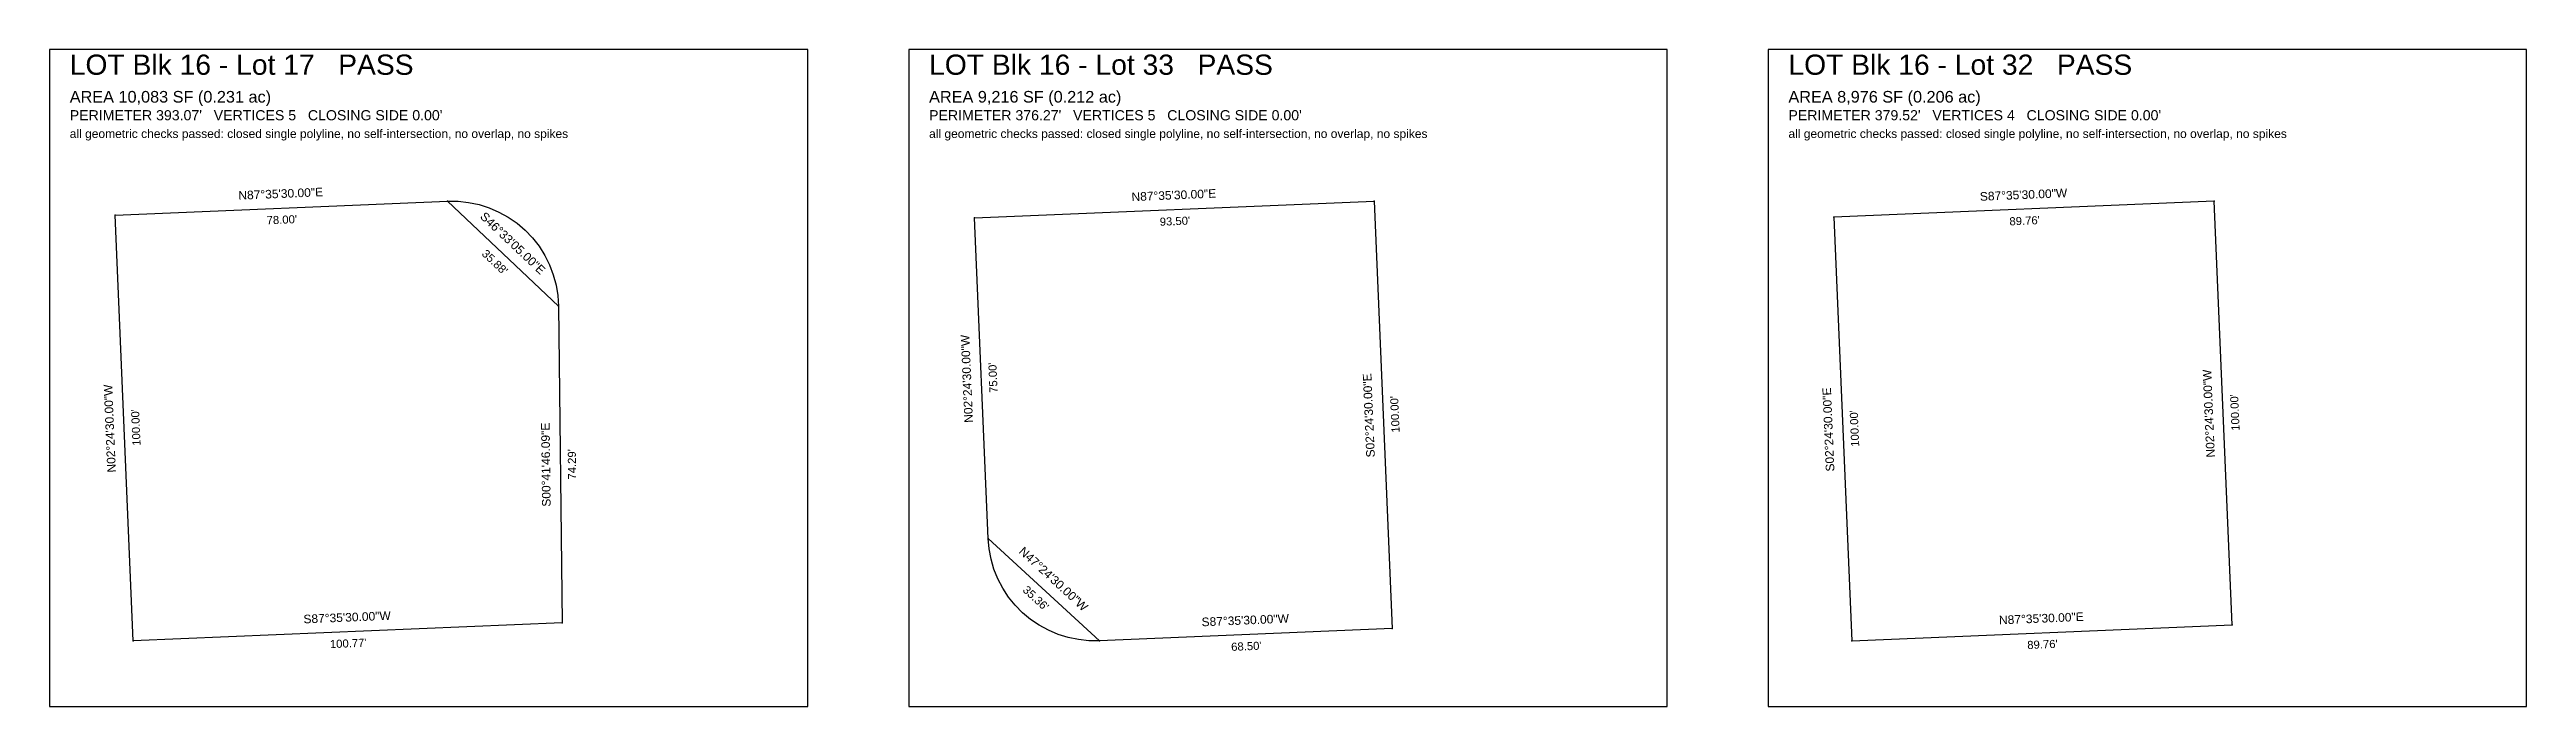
# Model space of a CAD drawing. Extents: x 0 to 1320, y -2400 to 260.
# Drawn here: x 0 to 980, y -1200 to -940 of the extents above; entities that cross this region are included whole.
import ezdxf
from ezdxf.enums import TextEntityAlignment as Align

# ---------------------------------------------------------------- set-up
doc = ezdxf.new("R2010")
doc.units = 0
for name, pattern in [('ROT_2.41', [0]), ('ROT_316.55', [0]), ('ROT_317.41', [0]), ('ROT_90.70', [0]), ('ROT_92.41', [0])]:
    doc.linetypes.add(name, pattern=pattern)
for name, color, linetype in [('LOT_POLYLINE', 4, 'CONTINUOUS'), ('SHEET_FRAME', 2, 'CONTINUOUS'), ('SHEET_LABELS', 7, 'CONTINUOUS')]:
    doc.layers.add(name, color=color, linetype=linetype)
doc.styles.get("Standard").update_dxf_attribs({"font": 'Arial'})

msp = doc.modelspace()

# ---------------------------------------------------------------- texts
at = {"layer": 'SHEET_LABELS'}
for s, height, p in [('LOT Blk 16 - Lot 17   PASS', 8, (8, -950)), ('LOT Blk 16 - Lot 33   PASS', 8, (348, -950)), ('LOT Blk 16 - Lot 32   PASS', 8, (688, -950)), ('AREA 10,083 SF (0.231 ac)', 4.6, (8, -961)), ('AREA 9,216 SF (0.212 ac)', 4.6, (348, -961)), ('AREA 8,976 SF (0.206 ac)', 4.6, (688, -961)), ("PERIMETER 393.07'   VERTICES 5   CLOSING SIDE 0.00'", 4, (8, -968)), ("PERIMETER 376.27'   VERTICES 5   CLOSING SIDE 0.00'", 4, (348, -968)), ("PERIMETER 379.52'   VERTICES 4   CLOSING SIDE 0.00'", 4, (688, -968)), ('all geometric checks passed: closed single polyline, no self-intersection, no overlap, no spikes', 3.4, (8, -975)), ('all geometric checks passed: closed single polyline, no self-intersection, no overlap, no spikes', 3.4, (348, -975)), ('all geometric checks passed: closed single polyline, no self-intersection, no overlap, no spikes', 3.4, (688, -975))]:
    msp.add_text(s, height=height, dxfattribs=at).set_placement(p)
at = {"layer": 'SHEET_LABELS', "linetype": 'ROT_2.41'}
for s, p in [('N87%%d35\'30.00"E', (91.5791, -999.7661)), ('N87%%d35\'30.00"E', (444.941, -1000.3281)), ('S87%%d35\'30.00"W', (781.1243, -1000.1675)), ('S87%%d35\'30.00"W', (117.8448, -1167.4325)), ('S87%%d35\'30.00"W', (473.1951, -1168.5664)), ('N87%%d35\'30.00"E', (788.1762, -1167.8378))]:
    msp.add_text(s, height=3.4, rotation=2.41, dxfattribs=at).set_placement(p, align=Align.BOTTOM_CENTER)
for s, p in [("78.00'", (91.8312, -1005.7608)), ("93.50'", (445.1932, -1006.3228)), ("89.76'", (781.3765, -1006.1622)), ("100.77'", (118.0969, -1173.4272)), ("68.50'", (473.4473, -1174.5611)), ("89.76'", (788.4284, -1173.8325))]:
    msp.add_text(s, height=3.2, rotation=2.41, dxfattribs=at).set_placement(p, align=Align.TOP_CENTER)
at = {"layer": 'SHEET_LABELS', "linetype": 'ROT_316.55'}
msp.add_text('S46%%d33\'05.00"E', height=3.4, rotation=316.55, dxfattribs=at).set_placement((181.4354, -1018.6257), align=Align.BOTTOM_CENTER)
msp.add_text("35.88'", height=3.2, rotation=316.55, dxfattribs=at).set_placement((177.3091, -1022.9817), align=Align.TOP_CENTER)
at = {"layer": 'SHEET_LABELS', "linetype": 'ROT_92.41'}
for s, p in [('N02%%d24\'30.00"W', (365.6701, -1070.1997)), ('N02%%d24\'30.00"W', (857.0294, -1083.9612)), ('N02%%d24\'30.00"W', (26.5455, -1089.8895)), ('S02%%d24\'30.00"E', (524.6934, -1084.6898)), ('S02%%d24\'30.00"E', (706.5286, -1090.291))]:
    msp.add_text(s, height=3.4, rotation=92.41, dxfattribs=at).set_placement(p, align=Align.BOTTOM_CENTER)
for s, p in [("75.00'", (371.6648, -1069.9476)), ("100.00'", (530.6881, -1084.4377)), ("100.00'", (863.0241, -1083.709)), ("100.00'", (32.5402, -1089.6374)), ("100.00'", (712.5233, -1090.0388))]:
    msp.add_text(s, height=3.2, rotation=92.41, dxfattribs=at).set_placement(p, align=Align.TOP_CENTER)
at = {"layer": 'SHEET_LABELS', "linetype": 'ROT_90.70'}
msp.add_text('S00%%d41\'46.09"E', height=3.4, rotation=90.7, dxfattribs=at).set_placement((199.0953, -1104.27), align=Align.BOTTOM_CENTER)
msp.add_text("74.29'", height=3.2, rotation=90.7, dxfattribs=at).set_placement((205.0949, -1104.1971), align=Align.TOP_CENTER)
at = {"layer": 'SHEET_LABELS', "linetype": 'ROT_317.41'}
msp.add_text('N47%%d24\'30.00"W', height=3.4, rotation=317.41, dxfattribs=at).set_placement((395.3953, -1151.5396), align=Align.BOTTOM_CENTER)
msp.add_text("35.36'", height=3.2, rotation=317.41, dxfattribs=at).set_placement((391.3347, -1155.9568), align=Align.TOP_CENTER)

# ---------------------------------------------------------------- linework, layer by layer
at = {"layer": 'LOT_POLYLINE'}
for points in [[(33.0857, -1174), (26, -1005.5269), (157.4103, -1000), (201.3342, -1041.6074), (202.856, -1166.8598)], [(366, -1006.6508), (524.1342, -1000), (531.2474, -1169.1275), (415.3951, -1174), (371.3349, -1133.4964)], [(713.0519, -1174), (863.5527, -1167.6702), (856.5008, -1000), (706, -1006.3298)]]:
    msp.add_lwpolyline(points, close=True, dxfattribs=at)
for points in [[(157.4103, -1000), (161.6259, -1000.0337), (165.8169, -1000.4882), (169.9417, -1001.3591), (173.9588, -1002.6376), (177.8281, -1004.3109), (181.511, -1006.3623), (184.9706, -1008.7713), (188.1722, -1011.5137), (191.084, -1014.5623), (193.6767, -1017.8864), (195.9244, -1021.4528), (197.8047, -1025.2259), (199.2988, -1029.1679), (200.3916, -1033.2395), (201.0724, -1037.3998), (201.3342, -1041.6074)], [(415.3951, -1174), (411.2421, -1173.9707), (407.1121, -1173.5345), (403.0447, -1172.6956), (399.0791, -1171.462), (395.2535, -1169.8457), (391.6048, -1167.8622), (388.1681, -1165.5306), (384.9764, -1162.8734), (382.0606, -1159.9161), (379.4486, -1156.6873), (377.1658, -1153.218), (375.2339, -1149.5416), (373.6717, -1145.6936), (372.4942, -1141.711), (371.7128, -1137.6322), (371.3349, -1133.4964)]]:
    msp.add_lwpolyline(points, dxfattribs=at)
at = {"layer": 'SHEET_FRAME'}
for p, q in [((300, -940), (0, -940)), ((0, -940), (0, -1200)), ((300, -1200), (300, -940)), ((640, -940), (340, -940)), ((340, -940), (340, -1200)), ((640, -1200), (640, -940)), ((980, -940), (680, -940)), ((680, -940), (680, -1200)), ((980, -1200), (980, -940)), ((0, -1200), (300, -1200)), ((340, -1200), (640, -1200)), ((680, -1200), (980, -1200))]:
    msp.add_line(p, q, dxfattribs=at)
at = {"layer": 'SHEET_LABELS'}
for p in [(26, -1005.5269), (157.4103, -1000), (366, -1006.6508), (524.1342, -1000), (706, -1006.3298), (856.5008, -1000), (201.3342, -1041.6074), (371.3349, -1133.4964), (33.0857, -1174), (202.856, -1166.8598), (415.3951, -1174), (531.2474, -1169.1275), (713.0519, -1174), (863.5527, -1167.6702)]:
    msp.add_point(p, dxfattribs=at)

msp.set_redraw_order([(e.dxf.handle, doc.entitydb.next_handle()) for e in msp.query("TEXT MTEXT ATTDEF DIMENSION ARC_DIMENSION")])  # texts and dimensions are drawn at this point

doc.saveas('drawing.dxf')
